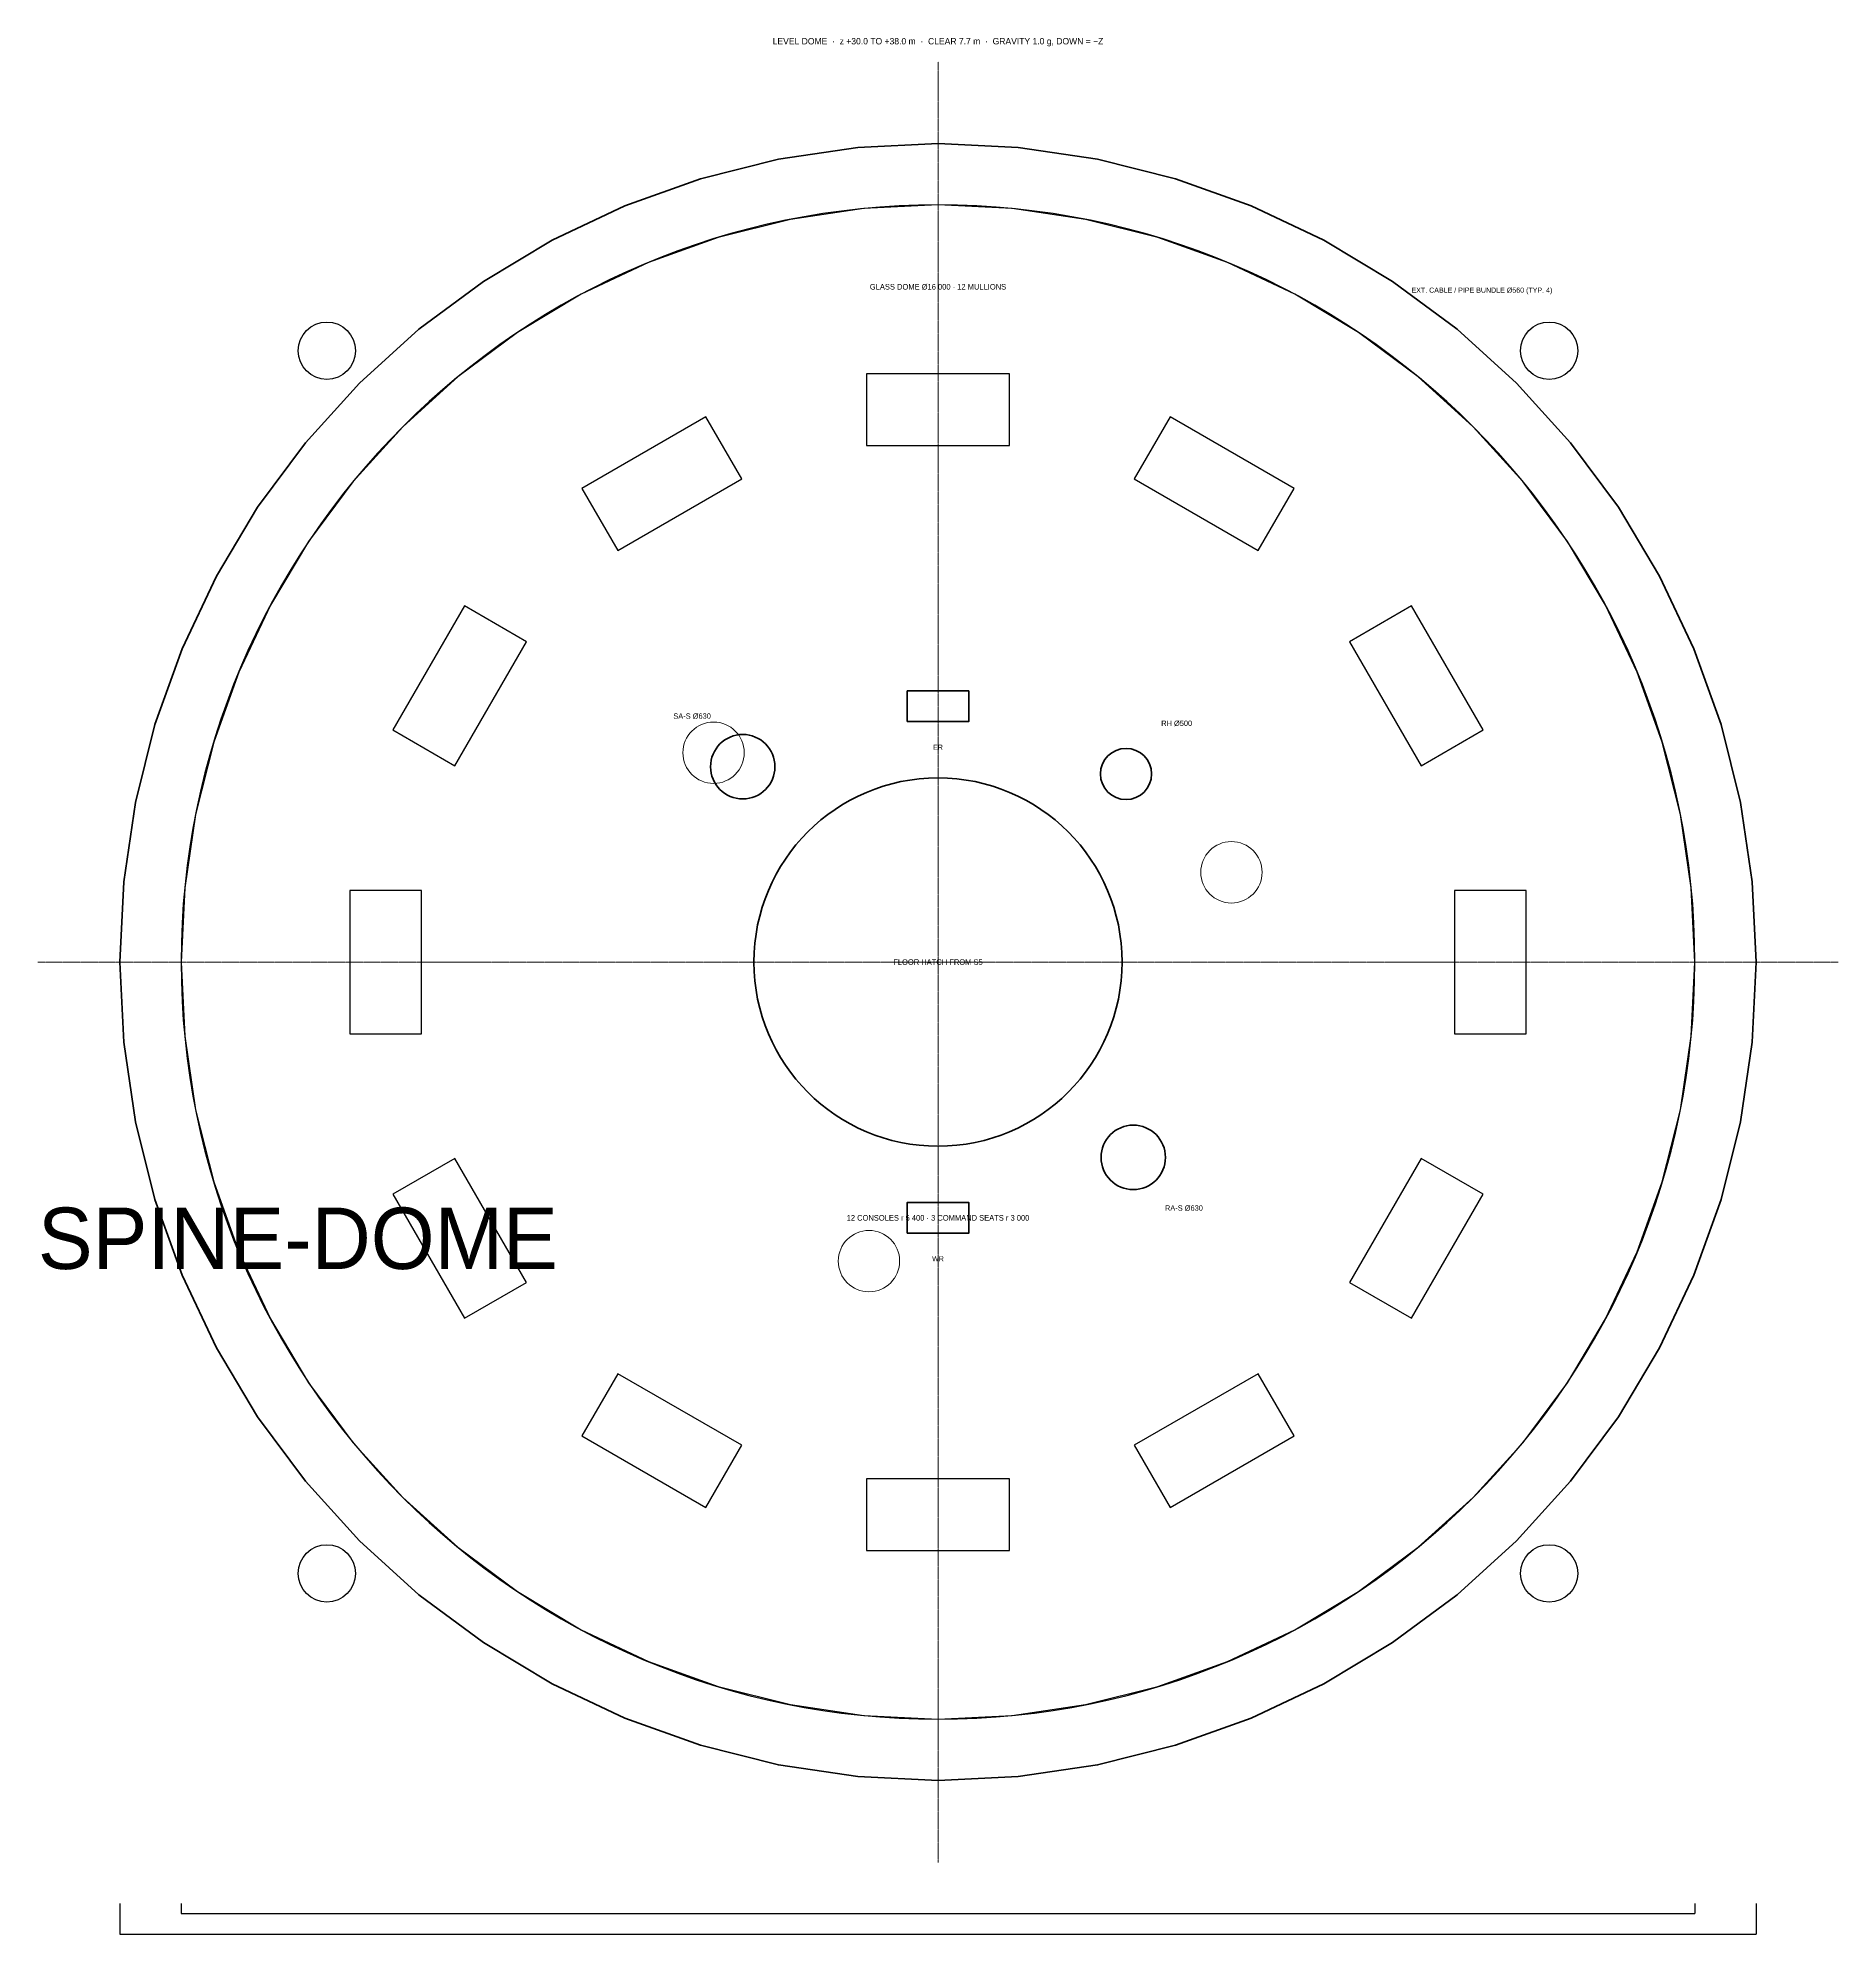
# Model space of a CAD drawing. Header units: millimetres. Extents: x 0 to 221000, y -9500 to 9035.
# Drawn here: x 203400 to 221000, y -9500 to 9032 of the extents above; entities that cross this region are included whole.
import ezdxf
from ezdxf.enums import TextEntityAlignment as Align

# ---------------------------------------------------------------- set-up
doc = ezdxf.new("R2010")
doc.units = ezdxf.units.MM
doc.linetypes.add('CENTER', pattern=[5.08, 3.175, -0.635, 0.635, -0.635])
for name, color, linetype, lineweight in [('A-ANNO-DIMS', 2, 'CONTINUOUS', 18), ('A-ANNO-NOTE', 7, 'CONTINUOUS', 18), ('A-ANNO-TEXT', 7, 'CONTINUOUS', 25), ('A-DOOR-PRES', 1, 'CONTINUOUS', 35), ('A-EQPM', 30, 'CONTINUOUS', 25), ('A-FURN', 8, 'CONTINUOUS', 18), ('A-GLAZ', 5, 'CONTINUOUS', 25), ('A-GRID', 9, 'CENTER', 18), ('A-POCHE', 7, 'CONTINUOUS', 50), ('A-WALL-SHFT', 7, 'CONTINUOUS', 35), ('M-ANNO-TEXT', 7, 'CONTINUOUS', 25), ('M-DUCT-RETN', 30, 'CONTINUOUS', 35), ('M-DUCT-SUPP', 5, 'CONTINUOUS', 35)]:
    doc.layers.add(name, color=color, linetype=linetype, lineweight=lineweight)
doc.layers.add('A-VOID', color=7, linetype='CONTINUOUS')
doc.styles.add('OpenSansCondensed-Light', font='OpenSansCondensed-Light.ttf')
doc.dimstyles.new('EZDXF', dxfattribs={"dimtxt": 0.25, "dimasz": 0.175, "dimexe": 0.375, "dimexo": 0.125, "dimgap": 0.1, "dimtad": 1, "dimlfac": 100, "dimzin": 12, "dimdsep": 46, "dimtxsty": 'OpenSansCondensed-Light', "dimblk": 'ARCHTICK', "dimcen": 2.5, "dimazin": 3, "dimtfac": 0.5, "dimtmove": 2, "dimatfit": 3})

# ---------------------------------------------------------------- blocks, each defined once
blk = doc.blocks.new('_ARCHTICK')
at = {"color": 0, "linetype": 'BYBLOCK', "const_width": 0.15}
blk.add_lwpolyline([(-0.5, -0.5), (0.5, 0.5)], dxfattribs=at)

msp = doc.modelspace()

# ---------------------------------------------------------------- linework, layer by layer
at = {"layer": 'A-DOOR-PRES'}
msp.add_circle((212200, 0), 1800, dxfattribs=at)
at = {"layer": 'A-EQPM'}
for points in [[(212900, 5050), (212900, 5750), (211500, 5750), (211500, 5050)], [(210281.21778, 4723.42829), (209931.21778, 5329.64607), (208718.78222, 4629.64607), (209068.78222, 4023.42829)], [(215331.21778, 4023.42829), (215681.21778, 4629.64607), (214468.78222, 5329.64607), (214118.78222, 4723.42829)], [(208176.57171, 3131.21778), (207570.35393, 3481.21778), (206870.35393, 2268.78222), (207476.57171, 1918.78222)], [(216923.42829, 1918.78222), (217529.64607, 2268.78222), (216829.64607, 3481.21778), (216223.42829, 3131.21778)], [(207150, 700), (206450, 700), (206450, -700), (207150, -700)], [(217250, -700), (217950, -700), (217950, 700), (217250, 700)], [(207476.57171, -1918.78222), (206870.35393, -2268.78222), (207570.35393, -3481.21778), (208176.57171, -3131.21778)], [(216223.42829, -3131.21778), (216829.64607, -3481.21778), (217529.64607, -2268.78222), (216923.42829, -1918.78222)], [(209068.78222, -4023.42829), (208718.78222, -4629.64607), (209931.21778, -5329.64607), (210281.21778, -4723.42829)], [(214118.78222, -4723.42829), (214468.78222, -5329.64607), (215681.21778, -4629.64607), (215331.21778, -4023.42829)], [(211500, -5050), (211500, -5750), (212900, -5750), (212900, -5050)]]:
    msp.add_lwpolyline(points, close=True, dxfattribs=at)
for centre in [(206224.9477, 5975.0523), (218175.0523, 5975.0523), (206224.9477, -5975.0523), (218175.0523, -5975.0523)]:
    msp.add_circle(centre, 280, dxfattribs=at)
at = {"layer": 'A-FURN'}
for centre in [(210005.9389, 2045.99508), (215068.91427, 877.11511), (211525.14684, -2923.11019)]:
    msp.add_circle(centre, 300, dxfattribs=at)
at = {"layer": 'A-GLAZ'}
msp.add_circle((212200, 0), 7400, dxfattribs=at)
at = {"layer": 'A-GRID'}
for q in [(212200, 8800), (203400, 0), (221000, 0), (212200, -8800)]:
    msp.add_line((212200, 0), q, dxfattribs=at)
at = {"layer": 'A-POCHE'}
msp.add_lwpolyline([(220200, 0), (220161.47781, 784.13712), (220046.28224, 1560.72258), (219855.52269, 2322.27742), (219591.03626, 3061.46746), (219255.37011, 3771.17389), (218851.7569, 4444.56186), (218384.08363, 5075.14627), (217856.85425, 5656.85425), (217275.14627, 6184.08363), (216644.56186, 6651.7569), (215971.17389, 7055.37011), (215261.46746, 7391.03626), (214522.27742, 7655.52269), (213760.72258, 7846.28224), (212984.13712, 7961.47781), (212200, 8000), (211415.86288, 7961.47781), (210639.27742, 7846.28224), (209877.72258, 7655.52269), (209138.53254, 7391.03626), (208428.82611, 7055.37011), (207755.43814, 6651.7569), (207124.85373, 6184.08363), (206543.14575, 5656.85425), (206015.91637, 5075.14627), (205548.2431, 4444.56186), (205144.62989, 3771.17389), (204808.96374, 3061.46746), (204544.47731, 2322.27742), (204353.71776, 1560.72258), (204238.52219, 784.13712), (204200, 0), (204238.52219, -784.13712), (204353.71776, -1560.72258), (204544.47731, -2322.27742), (204808.96374, -3061.46746), (205144.62989, -3771.17389), (205548.2431, -4444.56186), (206015.91637, -5075.14627), (206543.14575, -5656.85425), (207124.85373, -6184.08363), (207755.43814, -6651.7569), (208428.82611, -7055.37011), (209138.53254, -7391.03626), (209877.72258, -7655.52269), (210639.27742, -7846.28224), (211415.86288, -7961.47781), (212200, -8000), (212984.13712, -7961.47781), (213760.72258, -7846.28224), (214522.27742, -7655.52269), (215261.46746, -7391.03626), (215971.17389, -7055.37011), (216644.56186, -6651.7569), (217275.14627, -6184.08363), (217856.85425, -5656.85425), (218384.08363, -5075.14627), (218851.7569, -4444.56186), (219255.37011, -3771.17389), (219591.03626, -3061.46746), (219855.52269, -2322.27742), (220046.28224, -1560.72258), (220161.47781, -784.13712)], close=True, dxfattribs=at)
at = {"layer": 'A-VOID'}
msp.add_lwpolyline([(219600, 0), (219564.36698, 725.32684), (219457.81107, 1443.66838), (219281.35848, 2148.10661), (219036.70854, 2831.8574), (218726.21736, 3488.33585), (218352.87513, 4111.21972), (217920.27735, 4694.5103), (217432.59018, 5232.59018), (216894.5103, 5720.27735), (216311.21972, 6152.87513), (215688.33585, 6526.21736), (215031.8574, 6836.70854), (214348.10661, 7081.35848), (213643.66838, 7257.81107), (212925.32684, 7364.36698), (212200, 7400), (211474.67316, 7364.36698), (210756.33162, 7257.81107), (210051.89339, 7081.35848), (209368.1426, 6836.70854), (208711.66415, 6526.21736), (208088.78028, 6152.87513), (207505.4897, 5720.27735), (206967.40982, 5232.59018), (206479.72265, 4694.5103), (206047.12487, 4111.21972), (205673.78264, 3488.33585), (205363.29146, 2831.8574), (205118.64152, 2148.10661), (204942.18893, 1443.66838), (204835.63302, 725.32684), (204800, 0), (204835.63302, -725.32684), (204942.18893, -1443.66838), (205118.64152, -2148.10661), (205363.29146, -2831.8574), (205673.78264, -3488.33585), (206047.12487, -4111.21972), (206479.72265, -4694.5103), (206967.40982, -5232.59018), (207505.4897, -5720.27735), (208088.78028, -6152.87513), (208711.66415, -6526.21736), (209368.1426, -6836.70854), (210051.89339, -7081.35848), (210756.33162, -7257.81107), (211474.67316, -7364.36698), (212200, -7400), (212925.32684, -7364.36698), (213643.66838, -7257.81107), (214348.10661, -7081.35848), (215031.8574, -6836.70854), (215688.33585, -6526.21736), (216311.21972, -6152.87513), (216894.5103, -5720.27735), (217432.59018, -5232.59018), (217920.27735, -4694.5103), (218352.87513, -4111.21972), (218726.21736, -3488.33585), (219036.70854, -2831.8574), (219281.35848, -2148.10661), (219457.81107, -1443.66838), (219564.36698, -725.32684)], close=True, dxfattribs=at)
at = {"layer": 'A-WALL-SHFT'}
for points in [[(211900, 2350), (212500, 2350), (212500, 2650), (211900, 2650)], [(211900, -2650), (212500, -2650), (212500, -2350), (211900, -2350)]]:
    msp.add_lwpolyline(points, close=True, dxfattribs=at)
at = {"layer": 'M-DUCT-RETN'}
for centre, radius in [((214038.47763, 1838.47763), 250), ((214109.18831, -1909.18831), 315)]:
    msp.add_circle(centre, radius, dxfattribs=at)
at = {"layer": 'M-DUCT-SUPP'}
msp.add_circle((210290.81169, 1909.18831), 315, dxfattribs=at)

# ---------------------------------------------------------------- texts
at = {"layer": 'A-ANNO-NOTE'}
for s, height, p in [('LEVEL DOME  ·  z +30.0 TO +38.0 m  ·  CLEAR 7.7 m  ·  GRAVITY 1.0 g, DOWN = −Z', 62.5, (212200, 9000)), ('GLASS DOME Ø16 000 · 12 MULLIONS', 55, (212200, 6600)), ('EXT. CABLE / PIPE BUNDLE Ø560 (TYP. 4)', 50, (217517.7573, 6566.88337)), ('ER', 50, (212200, 2100)), ('FLOOR HATCH FROM S5', 55, (212200, 0)), ('12 CONSOLES r 5 400 · 3 COMMAND SEATS r 3 000', 55, (212200, -2500)), ('WR', 50, (212200, -2900))]:
    msp.add_text(s, height=height, dxfattribs=at).set_placement(p, align=Align.MIDDLE_CENTER)
at = {"layer": 'A-ANNO-TEXT'}
msp.add_text('SPINE-DOME', height=600, dxfattribs=at).set_placement((203400, -3000))
at = {"layer": 'M-ANNO-TEXT'}
for s, p in [('SA-S Ø630', (209795.83694, 2404.16306)), ('RH Ø500', (214533.45238, 2333.45238)), ('RA-S Ø630', (214604.16306, -2404.16306))]:
    msp.add_text(s, height=52.5, dxfattribs=at).set_placement(p, align=Align.MIDDLE_CENTER)

# ---------------------------------------------------------------- dimensions: what is measured, and where the dimension line sits
at = {"layer": 'A-ANNO-DIMS'}
for base, p1, p2 in [((204200, -9500), (204200, -9200), (220200, -9200)), ((204800, -9300), (204800, -9200), (219600, -9200))]:
    msp.add_linear_dim(base=base, p1=p1, p2=p2, dimstyle='EZDXF', dxfattribs=at).render()

doc.saveas('drawing.dxf')
